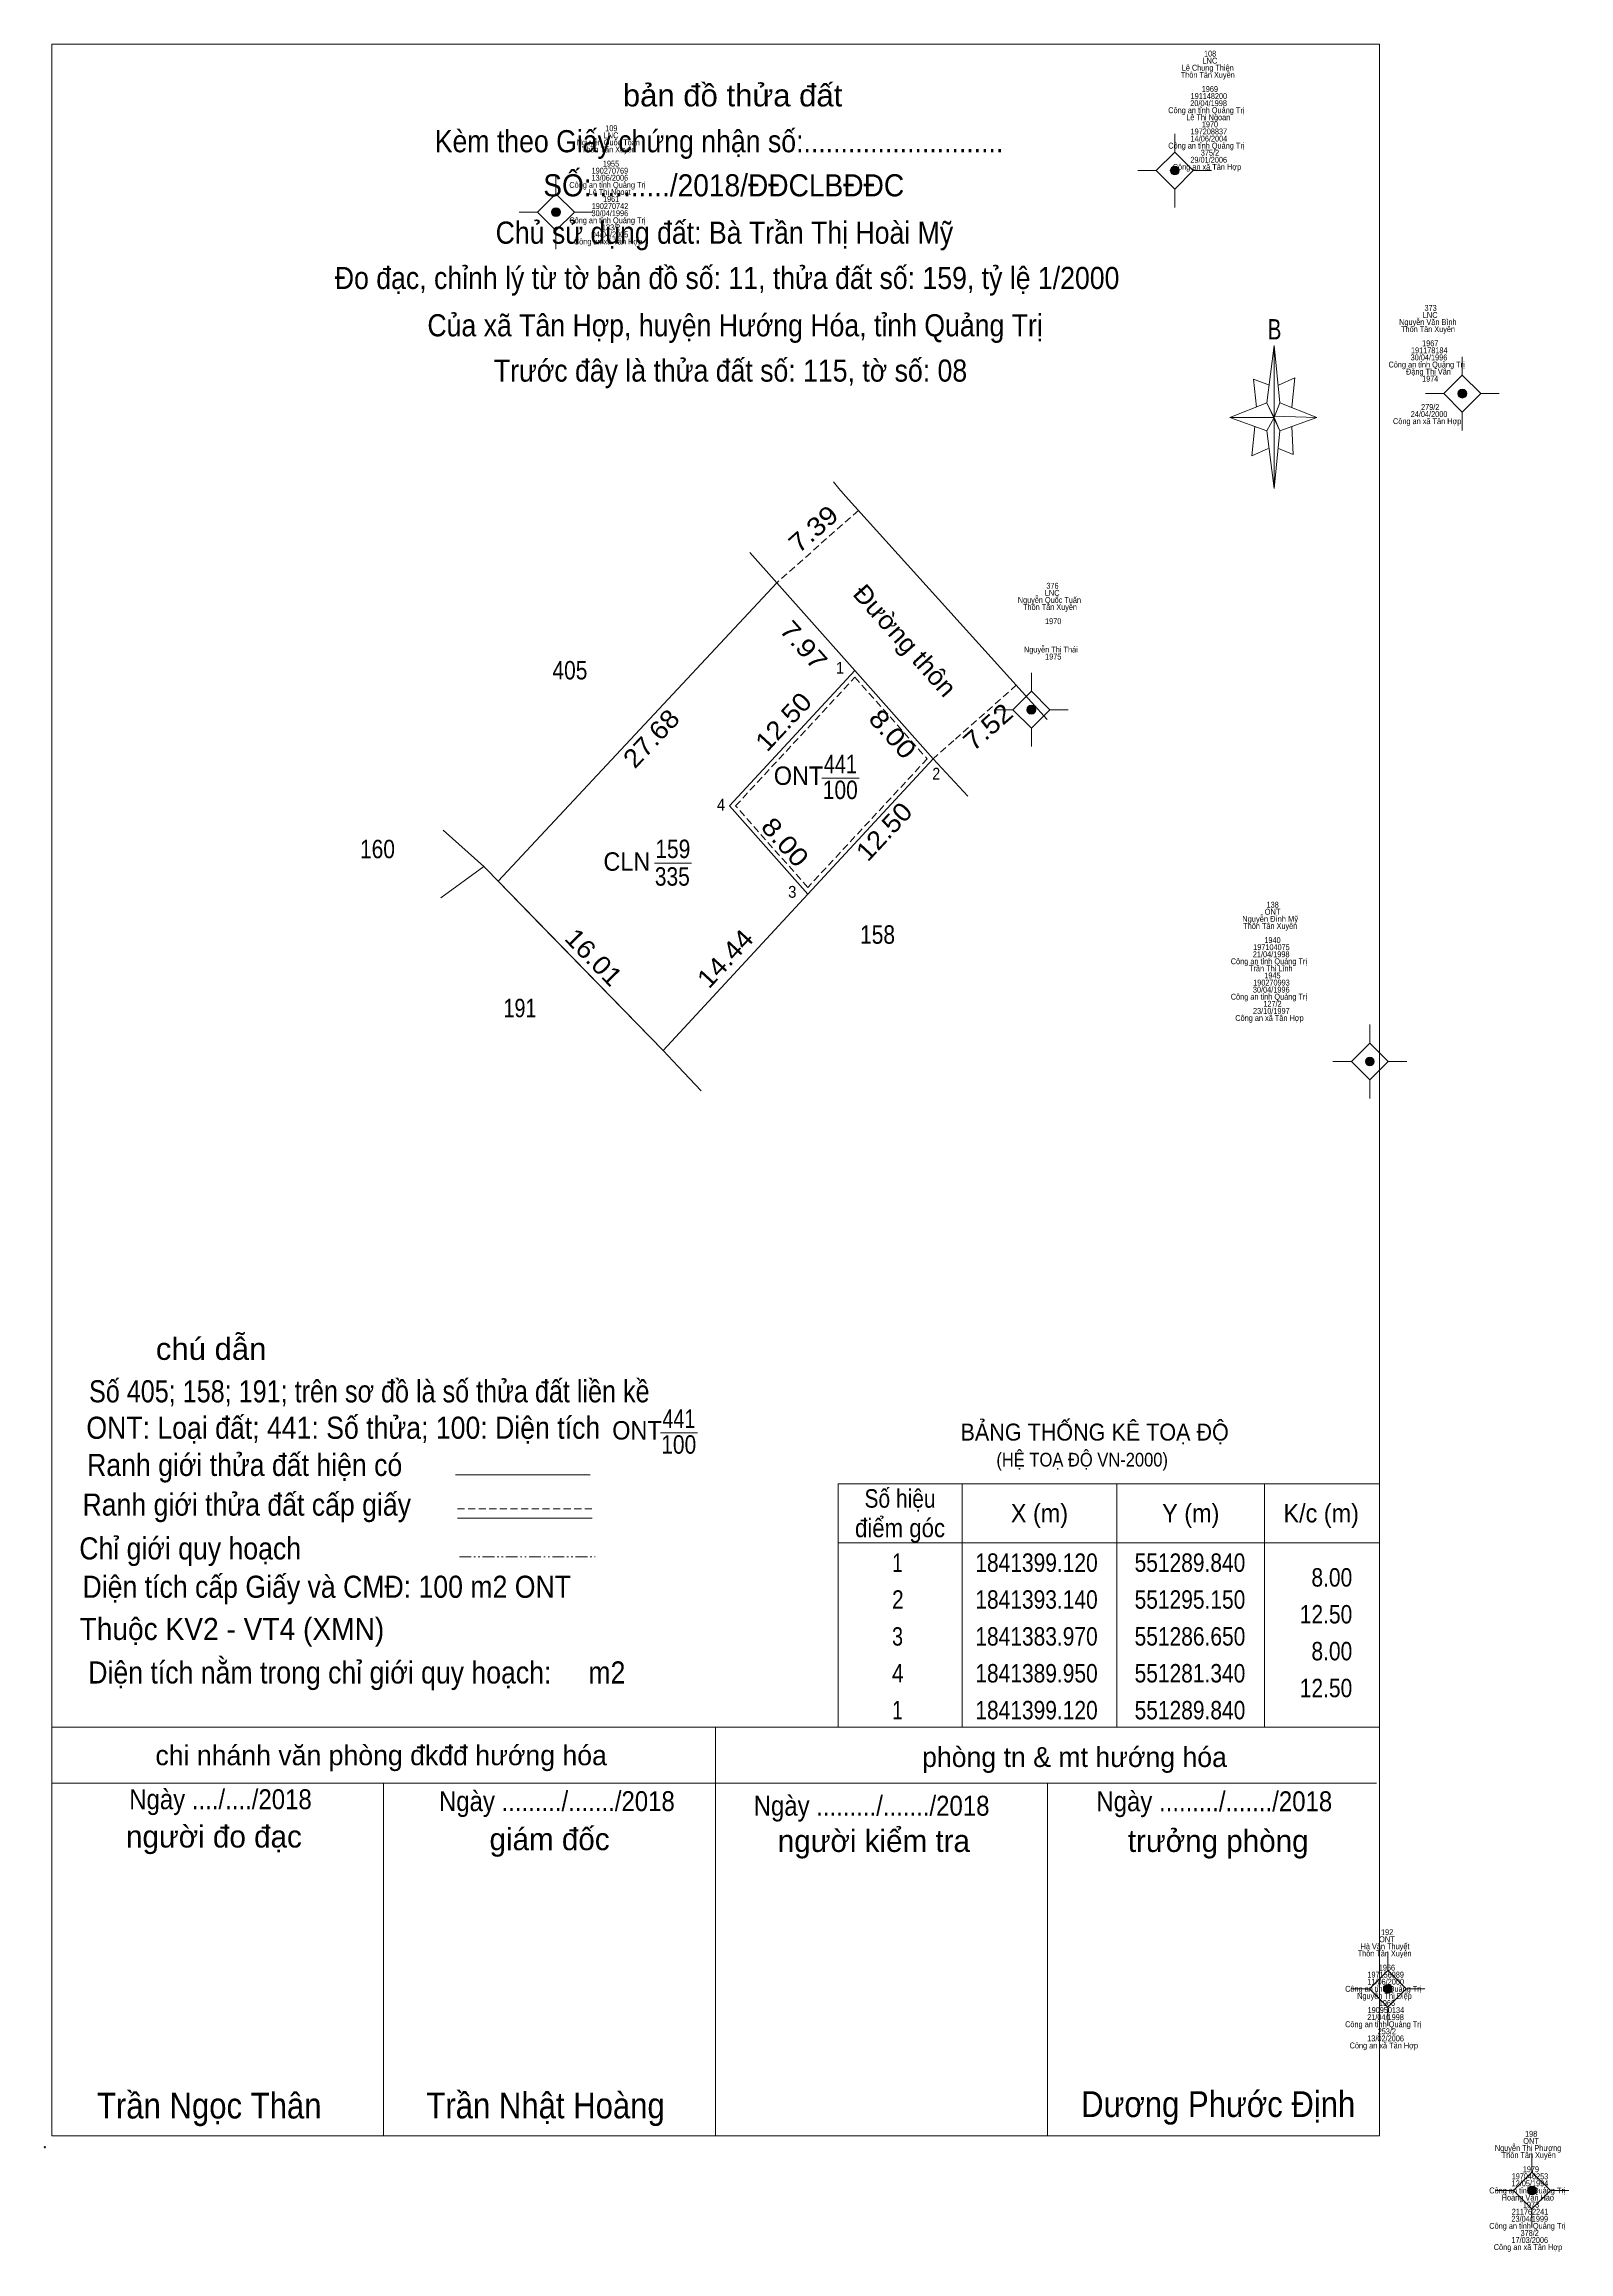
# Model space of a CAD drawing. Header units: metres. Extents: x 550999 to 552168, y 1840994 to 1841978.
# Drawn here: x 551130.4 to 551233.7, y 1841319.4 to 1841469.1 of the extents above; entities that cross this region are included whole.
import ezdxf
from ezdxf.enums import TextEntityAlignment as Align

# ---------------------------------------------------------------- set-up
doc = ezdxf.new("R2010")
doc.units = ezdxf.units.M
doc.header["$LTSCALE"] = 0.16
doc.header["$PDMODE"] = 32
doc.header["$PDSIZE"] = 0.08
doc.linetypes.add('DASH_DOUBLE_DOT', pattern=[9.2, 5, -1.2, 0.3, -1.2, 0.3, -1.2])
doc.linetypes.add('MEDIUM_DASHED', pattern=[4.5, 3, -1.5])
for name, color, linetype, lineweight in [('1', 7, 'Continuous', 13), ('11', 7, 'Continuous', 13), ('5', 7, 'Continuous', 13), ('6', 7, 'Continuous', 13), ('63', 7, 'Continuous', 13), ('7', 7, 'Continuous', 13)]:
    doc.layers.add(name, color=color, linetype=linetype, lineweight=lineweight)
doc.layers.add('15', color=7, linetype='Continuous')

msp = doc.modelspace()

# ---------------------------------------------------------------- hatches: boundary and pattern name
at = {"layer": '11'}
for points in [[(551207.2895, 1841460.51, 1), (551206.6895, 1841460.51, 1)], [(551165.3495, 1841457.69, 1), (551164.7495, 1841457.69, 1)], [(551226.7795, 1841445.39, 1), (551226.1795, 1841445.39, 1)], [(551197.5695, 1841423.96, 1), (551196.9695, 1841423.96, 1)], [(551220.5095, 1841400.11, 1), (551219.9095, 1841400.11, 1)], [(551221.7295, 1841337.24, 1), (551221.1295, 1841337.24, 1)], [(551231.4995, 1841323.57, 1), (551230.8995, 1841323.57, 1)]]:
    msp.add_hatch(color=256, dxfattribs=at).paths.add_polyline_path(points)

# ---------------------------------------------------------------- linework, layer by layer
at = {"layer": '1'}
msp.add_line((551130.87, 1841358.87), (551130.87, 1841327.28), dxfattribs=at)
msp.add_lwpolyline([(551130.87, 1841327.28), (551130.87, 1841469.08), (551220.87, 1841469.08), (551220.87, 1841327.28)], close=True, dxfattribs=at)
msp.add_lwpolyline([(551130.87, 1841327.28), (551130.87, 1841469.08), (551220.87, 1841469.08), (551220.87, 1841327.28)], close=True, dxfattribs=at)
at = {"layer": '11'}
for p, q in [((551206.99, 1841463.01), (551206.99, 1841461.76)), ((551165.05, 1841460.19), (551165.05, 1841458.94)), ((551205.74, 1841460.51), (551204.49, 1841460.51)), ((551209.49, 1841460.51), (551208.24, 1841460.51)), ((551206.99, 1841459.26), (551206.99, 1841458.01)), ((551163.8, 1841457.69), (551162.55, 1841457.69)), ((551165.05, 1841456.44), (551165.05, 1841455.19)), ((551167.55, 1841457.69), (551166.3, 1841457.69)), ((551226.48, 1841447.89), (551226.48, 1841446.64)), ((551225.23, 1841445.39), (551223.98, 1841445.39)), ((551228.98, 1841445.39), (551227.73, 1841445.39)), ((551226.48, 1841444.14), (551226.48, 1841442.89)), ((551197.27, 1841426.46), (551197.27, 1841425.21)), ((551196.02, 1841423.96), (551194.77, 1841423.96)), ((551199.77, 1841423.96), (551198.52, 1841423.96)), ((551197.27, 1841422.71), (551197.27, 1841421.46)), ((551220.21, 1841402.61), (551220.21, 1841401.36)), ((551218.96, 1841400.11), (551217.71, 1841400.11)), ((551222.71, 1841400.11), (551221.46, 1841400.11)), ((551220.21, 1841398.86), (551220.21, 1841397.61)), ((551221.43, 1841339.74), (551221.43, 1841338.49)), ((551220.18, 1841337.24), (551218.93, 1841337.24)), ((551223.93, 1841337.24), (551222.68, 1841337.24)), ((551221.43, 1841335.99), (551221.43, 1841334.74)), ((551231.2, 1841326.07), (551231.2, 1841324.82)), ((551229.95, 1841323.57), (551228.7, 1841323.57)), ((551233.7, 1841323.57), (551232.45, 1841323.57)), ((551231.2, 1841322.32), (551231.2, 1841321.07))]:
    msp.add_line(p, q, dxfattribs=at)
for points in [[(551206.99, 1841461.76), (551205.74, 1841460.51), (551206.99, 1841459.26), (551208.24, 1841460.51)], [(551165.05, 1841458.94), (551163.8, 1841457.69), (551165.05, 1841456.44), (551166.3, 1841457.69)], [(551226.48, 1841446.64), (551225.23, 1841445.39), (551226.48, 1841444.14), (551227.73, 1841445.39)], [(551197.27, 1841425.21), (551196.02, 1841423.96), (551197.27, 1841422.71), (551198.52, 1841423.96)], [(551220.21, 1841401.36), (551218.96, 1841400.11), (551220.21, 1841398.86), (551221.46, 1841400.11)], [(551221.43, 1841338.49), (551220.18, 1841337.24), (551221.43, 1841335.99), (551222.68, 1841337.24)], [(551231.2, 1841324.82), (551229.95, 1841323.57), (551231.2, 1841322.32), (551232.45, 1841323.57)]]:
    msp.add_lwpolyline(points, close=True, dxfattribs=at)
for centre in [(551206.9895, 1841460.51), (551165.0495, 1841457.69), (551226.4795, 1841445.39), (551197.2695, 1841423.96), (551220.2095, 1841400.11), (551221.4295, 1841337.24), (551231.1995, 1841323.57)]:
    msp.add_circle(centre, 0.3, dxfattribs=at)
at = {"layer": '5'}
for p, q in [((551213.22, 1841444.76), (551213.72, 1841448.66)), ((551214.12, 1841444.76), (551216.62, 1841443.76)), ((551213.22, 1841442.86), (551210.72, 1841443.76)), ((551214.92, 1841443.16), (551215.02, 1841441.26)), ((551214.12, 1841442.86), (551213.72, 1841438.96)), ((551215.02, 1841441.26), (551214.02, 1841441.66))]:
    msp.add_line(p, q, dxfattribs=at)
for points in [[(551130.87, 1841469.08), (551220.87, 1841469.08), (551220.87, 1841327.28), (551130.87, 1841327.28)], [(551213.72, 1841448.66), (551214.12, 1841444.76), (551213.72, 1841443.76)], [(551213.72, 1841443.76), (551210.72, 1841443.76), (551213.22, 1841444.76), (551214.12, 1841442.86), (551216.62, 1841443.76), (551213.72, 1841443.86)], [(551213.72, 1841443.76), (551213.72, 1841438.96), (551213.22, 1841442.86)]]:
    msp.add_lwpolyline(points, close=True, dxfattribs=at)
for points in [[(551213.42, 1841445.96), (551212.32, 1841446.36), (551212.52, 1841444.46)], [(551214.02, 1841445.96), (551215.12, 1841446.46), (551214.92, 1841444.46)], [(551213.72, 1841443.76), (551213.22, 1841444.76), (551210.72, 1841443.76)], [(551212.42, 1841443.16), (551212.22, 1841441.16), (551213.32, 1841441.66)], [(551213.72, 1841443.76), (551214.12, 1841442.86), (551216.62, 1841443.76)]]:
    msp.add_lwpolyline(points, dxfattribs=at)
at = {"layer": '6'}
for p, q in [((551158.23, 1841372.09), (551167.37, 1841372.09)), ((551158.37, 1841369.16), (551167.51, 1841369.16))]:
    msp.add_line(p, q, dxfattribs=at)
at = {"layer": '6', "linetype": 'MEDIUM_DASHED'}
msp.add_line((551158.37, 1841369.78), (551167.57, 1841369.78), dxfattribs=at)
at = {"layer": '63'}
for p, q in [((551184.23, 1841438.96), (551183.85, 1841439.41)), ((551184.23, 1841438.96), (551184.67, 1841438.44)), ((551197.28, 1841424.48), (551184.67, 1841438.44)), ((551197.28, 1841424.48), (551184.67, 1841438.44)), ((551178.2, 1841434.62), (551180.02, 1841432.57)), ((551180.02, 1841432.57), (551161.14, 1841412.33)), ((551180.02, 1841432.57), (551185.31, 1841426.61)), ((551176.81, 1841417.44), (551185.31, 1841426.61)), ((551185.31, 1841426.61), (551190.62, 1841420.63)), ((551197.28, 1841424.48), (551198.34, 1841423.3)), ((551197.28, 1841424.48), (551198.34, 1841423.3)), ((551192.96, 1841418.1), (551190.62, 1841420.63)), ((551183.08, 1841419.31), (551185.59, 1841419.31)), ((551176.81, 1841417.44), (551182.12, 1841411.46)), ((551160.36, 1841413.12), (551160.15, 1841413.34)), ((551164.05, 1841409.33), (551160.36, 1841413.12)), ((551171.72, 1841413.56), (551174.23, 1841413.56)), ((551172.31, 1841400.86), (551164.05, 1841409.33)), ((551172.31, 1841400.86), (551173.34, 1841399.76)), ((551173.34, 1841399.76), (551174.88, 1841398.12)), ((551172.13, 1841374.93), (551174.64, 1841374.93)), ((551192.57, 1841371.48), (551192.57, 1841354.98)), ((551203.07, 1841371.48), (551203.07, 1841354.98)), ((551213.07, 1841371.48), (551213.07, 1841354.98)), ((551184.17, 1841367.48), (551220.87, 1841367.48))]:
    msp.add_line(p, q, dxfattribs=at)
at = {"layer": '63', "linetype": 'MEDIUM_DASHED'}
msp.add_line((551185.55, 1841437.47), (551180.02, 1841432.57), dxfattribs=at)
at = {"layer": '63', "linetype": 'DASH_DOUBLE_DOT'}
msp.add_line((551158.5, 1841366.53), (551167.7, 1841366.53), dxfattribs=at)
at = {"layer": '63'}
for points in [[(551180.02, 1841432.57), (551185.31, 1841426.61), (551176.81, 1841417.44), (551182.12, 1841411.46), (551172.31, 1841400.86), (551161.14, 1841412.33)], [(551185.31, 1841426.61), (551190.62, 1841420.63), (551182.12, 1841411.46), (551176.81, 1841417.44)], [(551184.17, 1841371.48), (551220.87, 1841371.48), (551220.87, 1841354.98), (551184.17, 1841354.98)]]:
    msp.add_lwpolyline(points, close=True, dxfattribs=at)
at = {"layer": '63', "linetype": 'MEDIUM_DASHED'}
msp.add_lwpolyline([(551185.31, 1841426.16), (551190.21, 1841420.63), (551182.12, 1841411.91), (551177.22, 1841417.44)], close=True, dxfattribs=at)
msp.add_lwpolyline([(551196.25, 1841425.62), (551192.02, 1841421.87), (551190.62, 1841420.63)], dxfattribs=at)
at = {"layer": '63'}
for points in [[(551190.62, 1841420.63), (551182.12, 1841411.46), (551172.31, 1841400.86)], [(551157.41, 1841415.79), (551160.15, 1841413.34), (551157.25, 1841411.2)]]:
    msp.add_lwpolyline(points, dxfattribs=at)
at = {"layer": '7'}
for p, q in [((551130.87, 1841354.98), (551220.87, 1841354.98)), ((551130.87, 1841354.98), (551220.87, 1841354.98)), ((551130.87, 1841354.98), (551220.87, 1841354.98)), ((551175.87, 1841327.28), (551175.87, 1841354.98)), ((551130.87, 1841351.18), (551220.67, 1841351.18)), ((551153.37, 1841327.28), (551153.37, 1841351.18)), ((551198.37, 1841327.28), (551198.37, 1841351.18)), ((551220.87, 1841327.28), (551130.87, 1841327.28))]:
    msp.add_line(p, q, dxfattribs=at)
msp.add_point((551130.4, 1841326.5), dxfattribs=at)

# ---------------------------------------------------------------- texts
at = {"layer": '1'}
for s, height, width, p in [('BẢNG THỐNG KÊ TOẠ ĐỘ ', 1.15, 0.95, (551192.47, 1841374.41)), ('(HỆ TOẠ ĐỘ VN-2000)', 0.93, 0.9, (551194.9, 1841372.65))]:
    msp.add_text(s, height=height, dxfattribs=dict(at, width=width)).set_placement(p)
at = {"layer": '15'}
for s, width, p in [('108', 0.85, (551209.385, 1841468.24)), ('Thôn Tân Xuyên', 0.85, (551209.225, 1841466.8)), ('Lê Chung Thiện', 0.85, (551209.225, 1841467.28)), ('LNC', 0.95, (551209.37, 1841467.76)), ('191148200', 0.85, (551209.3, 1841465.36)), ('1969', 0.85, (551209.37, 1841465.84)), ('Công an tỉnh Quảng Trị', 0.9, (551209.13, 1841464.4)), ('Lê Thị Ngoan', 0.9, (551209.26, 1841463.92)), ('20/04/1998', 0.9, (551209.285, 1841464.88)), ('Nguyễn Quốc Toản', 0.85, (551168.595, 1841462.22)), ('LNC', 0.95, (551168.78, 1841462.7)), ('109', 0.85, (551168.8, 1841463.18)), ('Công an tỉnh Quảng Trị', 0.9, (551209.13, 1841462)), ('14/06/2004', 0.9, (551209.305, 1841462.48)), ('197208837', 0.85, (551209.3, 1841462.96)), ('1970', 0.85, (551209.375, 1841463.44)), ('Thôn Tân Xuyên', 0.85, (551168.635, 1841461.74)), ('1955', 0.85, (551168.78, 1841460.78)), ('Công an xã Tân Hợp', 0.9, (551209.17, 1841460.56)), ('29/01/2006', 0.9, (551209.29, 1841461.04)), ('375/2', 0.85, (551209.375, 1841461.52)), ('Công an tỉnh Quảng Trị', 0.9, (551168.54, 1841459.34)), ('13/06/2006', 0.9, (551168.7, 1841459.82)), ('190270769', 0.85, (551168.705, 1841460.3)), ('Lê Thị Ngoạt', 0.9, (551168.685, 1841458.86)), ('190270742', 0.85, (551168.71, 1841457.9)), ('1961', 0.8, (551168.785, 1841458.38)), ('Công an tỉnh Quảng Trị', 0.9, (551168.54, 1841456.94)), ('30/04/1996', 0.9, (551168.7, 1841457.42)), ('133/2', 0.85, (551168.785, 1841456.46)), ('Công an xã Tân Hợp', 0.9, (551168.58, 1841455.5)), ('04/04/2005', 0.9, (551168.71, 1841455.98)), ('Nguyễn Văn Bình', 0.9, (551224.145, 1841450.04)), ('LNC', 0.95, (551224.3, 1841450.52)), ('373', 0.85, (551224.33, 1841451)), ('Thôn Tân Xuyên', 0.85, (551224.155, 1841449.56)), ('1967', 0.85, (551224.305, 1841448.6)), ('Công an tỉnh Quảng Trị', 0.9, (551224.06, 1841447.16)), ('30/04/1996', 0.9, (551224.22, 1841447.64)), ('191178184', 0.85, (551224.24, 1841448.12)), ('Đặng Thị Vân', 0.9, (551224.185, 1841446.68)), ('1974', 0.85, (551224.305, 1841446.2)), ('279/2', 0.85, (551224.305, 1841444.28)), ('Công an xã Tân Hợp', 0.9, (551224.1, 1841443.32)), ('24/04/2000', 0.9, (551224.225, 1841443.8)), ('376', 0.85, (551198.7, 1841432.16)), ('Nguyễn Quốc Tuấn', 0.85, (551198.495, 1841431.2)), ('Thôn Tân Xuyên', 0.85, (551198.535, 1841430.72)), ('LNC', 0.95, (551198.68, 1841431.68)), (' 1970', 0.85, (551198.68, 1841429.76)), (' Nguyễn Thị Thái', 0.9, (551198.525, 1841427.84)), (' 1975', 0.85, (551198.685, 1841427.36)), ('Nguyễn Đình Mỹ', 0.95, (551213.455, 1841409.58)), ('ONT', 0.95, (551213.62, 1841410.06)), ('138', 0.85, (551213.625, 1841410.54)), ('Thôn Tân Xuyên', 0.85, (551213.465, 1841409.1)), ('1940', 0.85, (551213.615, 1841408.14)), ('Công an tỉnh Quảng Trị', 0.9, (551213.37, 1841406.7)), ('21/04/1998', 0.9, (551213.525, 1841407.18)), ('197104075', 0.85, (551213.545, 1841407.66)), ('Trần Thị Lĩnh', 0.9, (551213.5, 1841406.22)), ('190270993', 0.85, (551213.545, 1841405.26)), ('1945', 0.85, (551213.61, 1841405.74)), ('Công an tỉnh Quảng Trị', 0.9, (551213.37, 1841404.3)), ('30/04/1996', 0.9, (551213.53, 1841404.78)), ('127/2', 0.85, (551213.615, 1841403.82)), ('Công an xã Tân Hợp', 0.9, (551213.41, 1841402.86)), ('23/10/1997', 0.9, (551213.535, 1841403.34)), ('192', 0.85, (551221.385, 1841340.88)), ('Thôn Tân Xuyên', 0.85, (551221.215, 1841339.44)), ('Hà Văn Thuyết', 0.9, (551221.24, 1841339.92)), ('ONT', 0.95, (551221.37, 1841340.4)), ('197156989', 0.85, (551221.285, 1841338)), ('1966', 0.85, (551221.37, 1841338.48)), ('Công an tỉnh Quảng Trị', 0.9, (551221.12, 1841337.04)), ('Nguyễn Thị Điệp', 0.9, (551221.205, 1841336.56)), ('11/06/2000', 0.9, (551221.285, 1841337.52)), ('21/04/1998', 0.9, (551221.275, 1841335.12)), ('190950134', 0.85, (551221.3, 1841335.6)), ('1966', 0.85, (551221.37, 1841336.08)), ('Công an tỉnh Quảng Trị', 0.9, (551221.12, 1841334.64)), ('13/02/2006', 0.9, (551221.28, 1841333.68)), ('253/2', 0.85, (551221.365, 1841334.16)), ('Công an xã Tân Hợp', 0.9, (551221.16, 1841333.2)), ('Nguyễn Thị Phương', 0.9, (551230.935, 1841326.25)), ('ONT', 0.95, (551231.14, 1841326.73)), ('198', 0.85, (551231.145, 1841327.21)), ('Thôn Tân Xuyên', 0.85, (551230.985, 1841325.77)), ('197046253', 0.85, (551231.065, 1841324.33)), ('1979', 0.85, (551231.13, 1841324.81)), ('Công an tỉnh Quảng Trị', 0.9, (551230.89, 1841323.37)), ('Hoàng Văn Hào ', 0.9, (551230.99, 1841322.89)), ('12/05/1994', 0.9, (551231.065, 1841323.85)), ('23/04/1999', 0.9, (551231.05, 1841321.45)), ('211762241', 0.85, (551231.07, 1841321.93)), ('1973', 0.85, (551231.14, 1841322.41)), ('Công an tỉnh Quảng Trị', 0.9, (551230.89, 1841320.97)), ('17/03/2006', 0.9, (551231.05, 1841320.01)), ('378/2 ', 0.85, (551231.115, 1841320.49)), ('Công an xã Tân Hợp', 0.9, (551230.93, 1841319.53))]:
    msp.add_text(s, height=0.4, dxfattribs=dict(at, width=width)).set_placement(p, align=Align.CENTER)
at = {"layer": '5'}
for s, height, width, p in [('bản đồ thửa đất', 1.5, 1.05, (551177.02, 1841464.86)), ('Kèm theo Giấy chứng nhận số:...........................', 1.5, 0.9, (551176.1, 1841461.75)), ('SỐ:........../2018/ĐĐCLBĐĐC', 1.5, 0.95, (551176.42, 1841458.76)), ('Chủ sử dụng đất: Bà Trần Thị Hoài Mỹ', 1.5, 0.9, (551176.465, 1841455.55)), ('Đo đạc, chỉnh lý từ tờ bản đồ số: 11, thửa đất số: 159, tỷ lệ 1/2000 ', 1.5, 0.9, (551176.9, 1841452.48)), ('Của xã Tân Hợp, huyện Hướng Hóa, tỉnh Quảng Trị', 1.5, 0.9, (551177.19, 1841449.27)), ('B', 1.378, 0.75, (551213.755, 1841449.06)), ('Trước đây là thửa đất số: 115, tờ số: 08', 1.5, 0.9, (551176.88, 1841446.2))]:
    msp.add_text(s, height=height, dxfattribs=dict(at, width=width)).set_placement(p, align=Align.CENTER)
at = {"layer": '6'}
for s, width, p in [('chú dẫn', 1.05, (551137.93, 1841379.88)), ('Số 405; 158; 191; trên sơ đồ là số thửa đất liền kề', 0.85, (551133.4, 1841377)), ('ONT: Loại đất; 441: Số thửa; 100: Diện tích ', 0.9, (551133.22, 1841374.53)), ('Ranh giới thửa đất hiện có ', 0.9, (551133.27, 1841372.01)), ('Ranh giới thửa đất cấp giấy', 0.9, (551132.96, 1841369.32)), ('Chỉ giới quy hoạch', 0.9, (551132.74, 1841366.35)), ('Diện tích cấp Giấy và CMĐ: 100 m2 ONT', 0.9, (551132.96, 1841363.75)), ('Thuộc KV2 - VT4 (XMN)', 0.95, (551132.76, 1841360.89)), ('Diện tích nằm trong chỉ giới quy hoạch:     m2', 0.9, (551133.35, 1841357.94))]:
    msp.add_text(s, height=1.5, dxfattribs=dict(at, width=width)).set_placement(p)
at = {"layer": '63'}
for s, rotation, width, p in [('7.39', 41.551, 1.15, (551182.9105, 1841435.7444)), ('Đường thôn', 311.598, 1.05, (551188.2331, 1841428.2349)), ('7.97', 311.592, 1.15, (551181.3727, 1841427.9148)), ('12.50', 47.171, 1.1, (551180.9269, 1841422.7251)), ('27.68', 46.991, 1.1, (551171.9672, 1841421.5837)), ('8.00', 311.604, 1.15, (551187.4009, 1841421.895)), ('7.52', 41.551, 1.15, (551194.7405, 1841422.3244)), ('12.50', 47.171, 1.1, (551187.7469, 1841415.2751)), ('8.00', 311.604, 1.15, (551180.1109, 1841414.565)), ('16.01', 314.241, 1.1, (551167.1599, 1841406.746)), ('14.44', 47.217, 1.1, (551176.9747, 1841406.6655))]:
    msp.add_text(s, height=1.25, rotation=rotation, dxfattribs=dict(at, width=width)).set_placement(p, align=Align.CENTER)
for s, width, p in [('405', 0.85, (551165.995, 1841426.01)), ('441', 0.8, (551184.33, 1841419.65)), ('ONT', 0.95, (551181.49, 1841418.86)), ('100', 0.85, (551184.32, 1841417.9)), ('160', 0.85, (551152.95, 1841413.89)), ('159', 0.85, (551172.97, 1841413.9)), ('CLN', 0.95, (551169.855, 1841413.04)), ('335', 0.85, (551172.935, 1841412.03)), ('158', 0.85, (551186.845, 1841408.09)), ('191', 0.8, (551162.61, 1841403.11)), ('ONT', 0.95, (551170.54, 1841374.48)), ('441', 0.8, (551173.38, 1841375.27)), ('100', 0.85, (551173.37, 1841373.52)), ('Số hiệu', 0.85, (551188.37, 1841369.86)), ('X (m)', 0.95, (551197.82, 1841368.86)), ('Y (m)', 0.95, (551208.075, 1841368.86)), ('K/c (m)', 0.95, (551216.915, 1841368.86)), ('điểm góc', 0.9, (551188.37, 1841367.86)), (' 1', 0.75, (551188.02, 1841365.51)), ('1841399.120', 0.85, (551197.62, 1841365.51)), ('551289.840', 0.85, (551208.02, 1841365.51)), (' 2', 0.85, (551188.025, 1841363.01)), ('1841393.140', 0.85, (551197.62, 1841363.01)), ('551295.150', 0.85, (551208.02, 1841363.01)), (' 3', 0.8, (551188.015, 1841360.51)), ('1841383.970', 0.85, (551197.62, 1841360.51)), ('551286.650', 0.85, (551208.02, 1841360.51)), (' 4', 0.85, (551188.02, 1841358.01)), ('1841389.950', 0.85, (551197.62, 1841358.01)), ('551281.340', 0.85, (551208.02, 1841358.01)), (' 1', 0.75, (551188.02, 1841355.51)), ('1841399.120', 0.85, (551197.62, 1841355.51)), ('551289.840', 0.85, (551208.02, 1841355.51))]:
    msp.add_text(s, height=1.25, dxfattribs=dict(at, width=width)).set_placement(p, align=Align.CENTER)
for s, height, width, p in [(' 1', 0.8, 0.9, (551184.57, 1841426.4)), (' 2', 0.8, 0.9, (551191.09, 1841419.22)), (' 4', 0.8, 0.95, (551176.52, 1841417.12)), (' 3', 0.8, 0.95, (551181.35, 1841411.21)), ('8.00', 1.25, 0.85, (551219.02, 1841364.51)), ('12.50', 1.25, 0.85, (551219.02, 1841362.01)), ('8.00', 1.25, 0.85, (551219.02, 1841359.51)), ('12.50', 1.25, 0.85, (551219.02, 1841357.01))]:
    msp.add_text(s, height=height, dxfattribs=dict(at, width=width)).set_placement(p, align=Align.RIGHT)
at = {"layer": '7'}
for s, height, p in [('chi nhánh văn phòng đkđđ hướng hóa', 1.35, (551153.2, 1841352.4)), ('phòng tn & mt hướng hóa', 1.35, (551200.195, 1841352.28)), ('người đo đạc', 1.5, (551141.865, 1841346.82)), ('giám đốc', 1.5, (551164.615, 1841346.64)), ('người kiểm tra', 1.5, (551186.595, 1841346.52)), ('trưởng phòng', 1.5, (551209.935, 1841346.52))]:
    msp.add_text(s, height=height, dxfattribs=at).set_placement(p, align=Align.CENTER)
at = {"layer": '7', "width": 0.9}
for s, height, p in [('Ngày ..../..../2018', 1.35, (551142.31, 1841349.42)), ('Ngày ........./......./2018', 1.35, (551165.11, 1841349.29)), ('Ngày ........./......./2018', 1.35, (551186.44, 1841348.98)), ('Ngày ........./......./2018', 1.35, (551209.67, 1841349.28)), ('Trần Ngọc Thân', 1.75, (551141.55, 1841328.45)), ('Trần Nhật Hoàng', 1.75, (551164.345, 1841328.46)), ('Dương Phước Định', 1.75, (551209.935, 1841328.55))]:
    msp.add_text(s, height=height, dxfattribs=at).set_placement(p, align=Align.CENTER)

doc.saveas('drawing.dxf')
